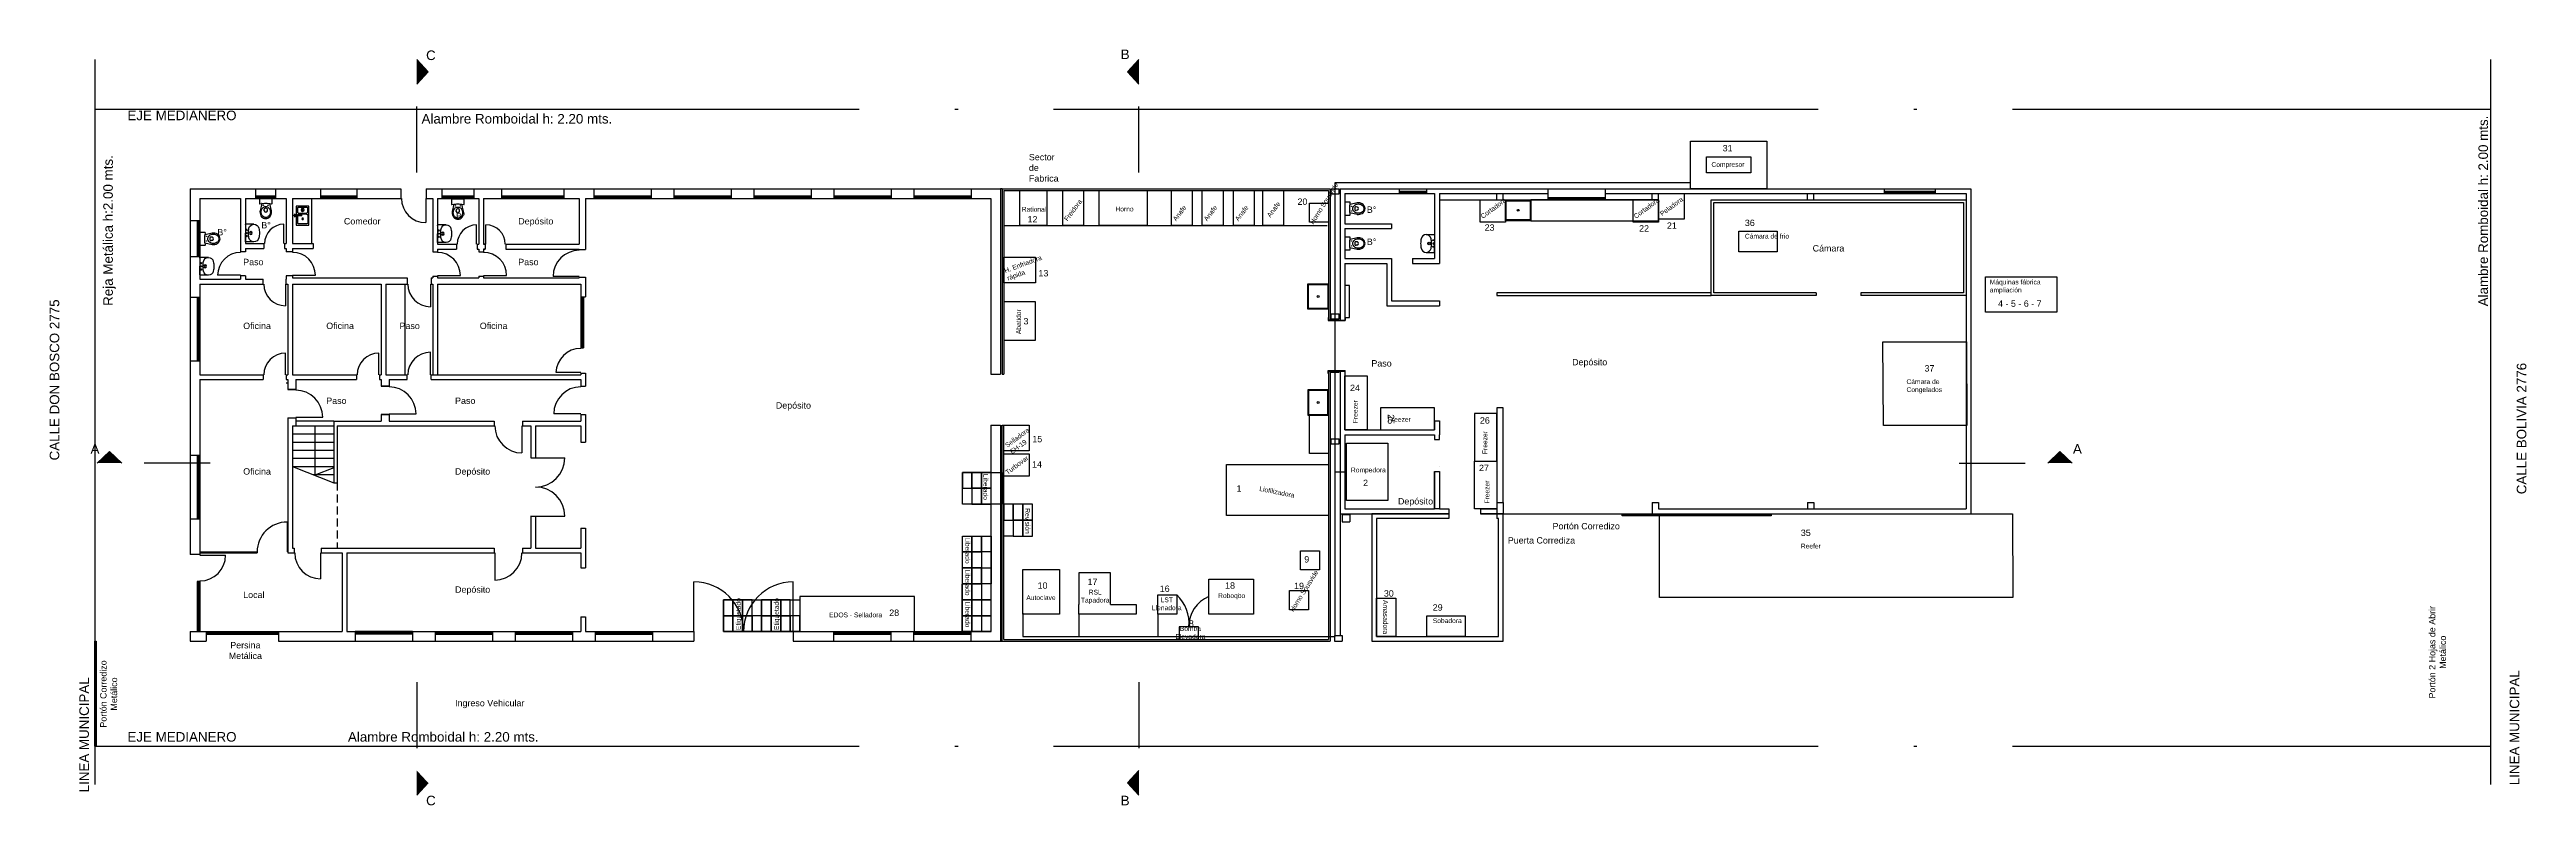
# Model space of a CAD drawing. Header units: inches. Extents: x 16.6 to 94.3, y -7.9 to 15.8.
import ezdxf

# ---------------------------------------------------------------- set-up
doc = ezdxf.new("R2010")
doc.units = ezdxf.units.IN
doc.header["$MEASUREMENT"] = 0
for name, pattern in [('ACAD_ISO03W100', [30, 12, -18]), ('ACAD_ISO04W100', [30, 24, -3, 0, -3]), ('TRAZOS2', [0.375, 0.25, -0.125])]:
    doc.linetypes.add(name, pattern=pattern)
for name, color, linetype in [('03 Auxiliar 2', 251, 'Continuous'), ('A-ARTEFACTOS', 1, 'Continuous'), ('Campana', 7, 'ACAD_ISO03W100'), ('Capa1', 8, 'Continuous'), ('Capa2', 252, 'Continuous'), ('Heladeras', 150, 'Continuous'), ('Línea de aire comprimido', 92, 'Continuous'), ('Línea de envasado', 190, 'Continuous'), ('SANITARIOS', 1, 'Continuous')]:
    doc.layers.add(name, color=color, linetype=linetype)
for name, color, linetype, plot in [('Estanterías', 210, 'Continuous', False), ('Liberado', 82, 'Continuous', False), ('Máquinas', 30, 'Continuous', False), ('Revisión', 50, 'Continuous', False)]:
    doc.layers.add(name, color=color, linetype=linetype, plot=plot)
doc.styles.get("Standard").update_dxf_attribs({"font": 'arial.ttf'})

msp = doc.modelspace()

# ---------------------------------------------------------------- texts
for s, width, gutter_width, heights, insert, char_height, attachment_point in [('C', 2.58778, 10, [0], (28.371, 15.803), 0.3, 1), ('B', 2.58778, 10, [0], (50.454, 15.833), 0.3, 3), ('\\pxqc;EJE MEDIANERO', 10.60664, 1, [0], (15.406, 13.915), 0.3, 1), ('\\pxqc;Alambre Romboidal h: 2.20 mts.', 10.60664, 1, [0.305], (25.918, 13.81), 0.3, 1), ('Sector de Fabrica ', 0.91491, 1, [0.877], (47.293, 12.555), 0.2, 1), ('31', 0.53576, 1, [0], (69.069, 12.837), 0.2, 1), ('20', 0.53576, 1, [0], (55.724, 11.158), 0.2, 1), ('B°', 0.91491, 1, [0], (57.9, 10.907), 0.2, 1), ('B°', 0.91491, 1, [0], (21.819, 10.199), 0.2, 1), ('B°', 0.91491, 1, [0], (23.198, 10.421), 0.2, 1), ('Comedor', 0.91491, 1, [0], (25.791, 10.543), 0.2, 1), ('B°', 0.91491, 1, [0], (29.308, 10.705), 0.2, 1), ('Depósito', 0.91491, 1, [0], (31.264, 10.543), 0.2, 1), ('12', 0.53576, 1, [0], (47.249, 10.604), 0.2, 1), ('23', 0.53576, 1, [0], (61.599, 10.345), 0.2, 1), ('22', 0.53576, 1, [0], (66.447, 10.319), 0.2, 1), ('21', 0.53576, 1, [0], (67.319, 10.405), 0.2, 1), ('36', 0.53576, 1, [0], (69.766, 10.493), 0.2, 1), ('B°', 0.91491, 1, [0], (57.9, 9.901), 0.2, 1), ('Cámara', 0.91491, 1, [0], (71.894, 9.694), 0.2, 1), ('Paso', 0.91491, 1, [0], (22.63, 9.264), 0.2, 1), ('Paso', 0.91491, 1, [0], (31.264, 9.264), 0.2, 1), ('13', 0.53576, 1, [0], (47.593, 8.911), 0.2, 1), ('4 - 5 - 6 - 7', 2.21977, 1, [0], (77.714, 7.958), 0.2, 1), ('Oficina', 0.66667, 1, [0.203], (22.63, 7.259), 0.2, 1), ('Oficina', 0.91491, 1, [0], (25.237, 7.259), 0.2, 1), ('Paso', 0.91491, 1, [0], (27.537, 7.259), 0.2, 1), ('Oficina', 0.91491, 1, [0], (30.057, 7.259), 0.2, 1), ('3', 0.53576, 1, [0], (47.123, 7.406), 0.2, 1), ('Paso', 0.91491, 1, [0], (58.044, 6.083), 0.2, 1), ('Depósito', 0.91491, 1, [0], (64.344, 6.12), 0.2, 1), ('37', 0.53576, 1, [0], (75.404, 5.926), 0.2, 1), ('Paso', 0.91491, 1, [0], (25.237, 4.909), 0.2, 1), ('Paso', 0.91491, 1, [0], (29.281, 4.909), 0.2, 1), ('Depósito', 0.91491, 1, [0], (39.35, 4.762), 0.2, 1), ('24', 0.53576, 1, [0], (57.373, 5.313), 0.2, 1), ('26', 0.53576, 1, [0], (61.449, 4.291), 0.2, 1), ('A', 2.58778, 10, [0], (17.838, 3.148), 0.3, 7), ('15', 0.53576, 1, [0], (47.4, 3.707), 0.2, 1), ('A', 2.58778, 10, [0], (80.065, 3.148), 0.3, 7), ('Oficina', 0.66667, 1, [0.203], (22.63, 2.69), 0.2, 1), ('Depósito', 0.91491, 1, [0], (29.281, 2.69), 0.2, 1), ('14', 0.53576, 1, [0], (47.392, 2.911), 0.2, 1), ('2', 0.53576, 1, [0], (57.783, 2.332), 0.2, 1), ('27', 0.53576, 1, [0], (61.421, 2.8), 0.2, 1), ('1', 0.53576, 1, [0], (53.811, 2.155), 0.2, 1), ('Depósito', 0.91491, 1, [0], (58.877, 1.753), 0.2, 1), ('\\pxqc;Portón Corredizo', 10.60664, 1, [0], (59.483, 0.972), 0.2, 1), ('\\pxqc;Puerta Corrediza', 10.60664, 1, [0], (58.077, 0.526), 0.2, 1), ('35', 0.53576, 1, [0], (71.523, 0.764), 0.2, 1), ('17', 0.53576, 1, [0], (49.132, -0.775), 0.2, 1), ('9', 0.53576, 1, [0], (55.936, -0.07), 0.2, 1), ('Local', 0.66667, 1, [0.203], (22.63, -1.184), 0.2, 1), ('Depósito', 0.91491, 1, [0], (29.281, -1.018), 0.2, 1), ('10', 0.53576, 1, [0], (47.566, -0.895), 0.2, 1), ('16', 0.53576, 1, [0], (51.399, -0.992), 0.2, 1), ('18', 0.53576, 1, [0], (53.451, -0.892), 0.2, 1), ('19', 0.53576, 1, [0], (55.616, -0.905), 0.2, 1), ('30', 0.53576, 1, [0], (58.435, -1.139), 0.2, 1), ('28', 0.53576, 1, [0], (42.909, -1.746), 0.2, 1), ('8', 0.53576, 1, [0], (52.314, -2.085), 0.2, 1), ('29', 0.53576, 1, [0], (59.969, -1.579), 0.2, 1), ('\\pxqc;Persina\\PMetálica', 10.60664, 1, [0], (17.395, -2.765), 0.2, 1), ('Ingreso Vehicular', 2.70815, 1, [0], (29.281, -4.582), 0.2, 1), ('\\pxqc;EJE MEDIANERO', 10.60664, 1, [0], (15.406, -5.592), 0.3, 1), ('Alambre Romboidal h: 2.20 mts.', 10.60664, 1, [0], (25.918, -5.592), 0.3, 1), ('C', 2.58778, 10, [0], (28.371, -7.591), 0.3, 1), ('B', 2.58778, 10, [0], (50.454, -7.591), 0.3, 3)]:
    msp.add_mtext_dynamic_manual_height_columns(s, width=width, gutter_width=gutter_width, heights=heights, dxfattribs=dict(insert=insert, char_height=char_height, attachment_point=attachment_point))
at = {"attachment_point": 1}
for s, width, insert, char_height, rotation in [('\\pxqc;Alambre Romboidal h: 2.00 mts.', 10.60664, (92.792, 5.462), 0.3, 90), ('\\pxqc;Reja Metálica h:2.00 mts.', 10.60664, (18.238, 4.848), 0.3, 90), ('\\pxqc;CALLE DON BOSCO 2775', 10.60664, (16.556, 0.159), 0.3, 90), ('\\pxqc;CALLE BOLIVIA 2776', 10.60664, (93.996, -1.368), 0.3, 90), ('25', 0.53576, (58.759, 4.385), 0.2, 270), ('\\pxqc;Portón 2 Hojas de Abrir\\PMetálico', 10.60664, (91.24, -8.389), 0.2, 90), ('\\pxqc;Portón Corredizo \\PMetálico', 10.60664, (18.14, -9.7), 0.2, 90), ('\\pxqc;LINEA MUNICIPAL', 10.60664, (93.774, -10.758), 0.3, 90), ('\\pxqc;LINEA MUNICIPAL', 10.60664, (17.487, -10.982), 0.3, 90)]:
    msp.add_mtext_dynamic_manual_height_columns(s, width=width, gutter_width=1, heights=[0], dxfattribs=dict(at, insert=insert, char_height=char_height, rotation=rotation))
at = {"layer": 'Heladeras', "char_height": 0.15}
for s, insert, attachment_point, rotation in [('H. Enfriadora rápida', (46.503, 8.953), 1, 20.34427), ('\\pxqc;Abatidor', (46.895, 8.008), 3, 89.83531), ('Freezer', (57.462, 4.106), 1, 89.83336), ('Freezer', (58.561, 4.299), 1, 359.83336), ('Freezer', (61.529, 3.135), 1, 89.83336), ('Freezer', (61.597, 1.582), 1, 89.83336)]:
    msp.add_mtext_dynamic_manual_height_columns(s, width=1.43816, gutter_width=0.125, heights=[0], dxfattribs=dict(at, insert=insert, attachment_point=attachment_point, rotation=rotation))
at = {"layer": 'Liberado', "char_height": 0.15}
for s, insert, attachment_point, rotation in [('Liberado', (46.013, 2.511), 1, 270), ('Liberado', (45.294, 0.511), 7, 270), ('Liberado', (45.294, -0.489), 7, 270), ('Etiquetado', (38.094, -2.389), 1, 90), ('Etiquetado', (39.294, -2.389), 1, 90), ('Liberado', (45.294, -1.489), 7, 270)]:
    msp.add_mtext_dynamic_manual_height_columns(s, width=1.43816, gutter_width=0.125, heights=[0], dxfattribs=dict(at, insert=insert, attachment_point=attachment_point, rotation=rotation))
at = {"layer": 'Máquinas', "char_height": 0.15}
for s, width, insert, attachment_point, rotation in [('\\pxqc;Compresor', 1.43816, (68.516, 12.298), 1, 0.16469), ('Freidora', 0.4359, (48.384, 10.524), 1, 53.02033), ('Anafe', 0.4359, (51.796, 10.524), 1, 53.02033), ('Anafe', 0.4359, (52.767, 10.524), 1, 53.02033), ('Anafe', 0.4359, (53.748, 10.524), 1, 53.02033), ('Anafe', 0.4359, (54.75, 10.64), 1, 53.02033), ('Horno Sousvide', 1.43816, (56.098, 10.411), 1, 57.8999), ('Cortadora', 1.43816, (61.453, 10.637), 1, 36.50973), ('Cortadora', 1.43816, (66.258, 10.637), 1, 36.50973), ('Peladora', 1.43816, (67.082, 10.719), 1, 36.50973), ('Máquinas fábrica ampliación', 2.1044, (77.453, 8.609), 1, 0.05204), ('Selladora EH-19', 1.43816, (46.527, 3.449), 1, 36.50973), ('Turbovar', 1.43816, (46.534, 2.6), 1, 36.50973), ('\\pxqc;Rompedora', 1.43816, (57.229, 2.709), 1, 0.16469), ('Liofilizadora', 1.43816, (55.613, 1.76), 9, 348.79519), ('Horno Sousvide', 1.43816, (55.468, -1.752), 1, 57.8999), ('Amasadora', 0.4359, (58.562, -1.446), 1, 270)]:
    msp.add_mtext_dynamic_manual_height_columns(s, width=width, gutter_width=0.125, heights=[0], dxfattribs=dict(at, insert=insert, attachment_point=attachment_point, rotation=rotation))
for s, width, heights, insert, attachment_point in [('Rational', 0.6753, [0], (47.069, 10.894), 1), ('Horno', 0.4359, [0], (50.008, 10.902), 1), ('Cámara de frio', 1.43816, [0], (69.767, 10.051), 1), ('Cámara de Congelados', 1.43816, [0], (74.839, 5.483), 1), ('Reefer', 1.43816, [0], (71.524, 0.321), 1), ('Autoclave', 1.43816, [0], (47.212, -1.297), 1), ('\\pxqc;RSL^JTapadora', 1.43816, [0], (48.654, -1.125), 1), ('\\pxqc;LST^JLlenadora', 1.43816, [0], (50.902, -1.366), 1), ('Roboqbo', 1.43816, [0], (53.232, -1.235), 1), ('EDOS - Selladora', 2.10162, [0.515], (41.021, -1.991), 7), ('\\pxqc;Bomba Elevadora', 1.43816, [0], (51.643, -2.268), 1), ('Sobadora', 1.43816, [0], (59.97, -2.021), 1)]:
    msp.add_mtext_dynamic_manual_height_columns(s, width=width, gutter_width=0.125, heights=heights, dxfattribs=dict(at, insert=insert, attachment_point=attachment_point))
at = {"layer": 'Revisión', "insert": (47.326, 1.435), "char_height": 0.15, "attachment_point": 1, "rotation": 270}
msp.add_mtext_dynamic_manual_height_columns('Revisión', width=1.43816, gutter_width=0.125, heights=[0], dxfattribs=at)

# ---------------------------------------------------------------- blocks, each defined once
blk = doc.blocks.new('inodoro')
at = {"layer": '03 Auxiliar 2'}
for p, q in [((0.192, 0), (-0.192, 0)), ((-0.2, -0.008), (-0.2, -0.159)), ((-0.185, -0.174), (-0.13, -0.164)), ((-0.124, -0.163), (-0.179, -0.391)), ((-0.049, -0.394), (-0.055, -0.358)), ((-0.048, -0.395), (-0.049, -0.392)), ((0.017, -0.311), (-0.016, -0.311)), ((0.05, -0.394), (0.056, -0.358)), ((0.05, -0.395), (0.05, -0.394)), ((0.18, -0.391), (0.125, -0.164)), ((0.13, -0.164), (0.185, -0.174)), ((0.2, -0.159), (0.2, -0.008))]:
    blk.add_line(p, q, dxfattribs=at)
blk.add_lwpolyline([(0.001, -0.602, -0.116068), (-0.054, -0.589, -0.104119), (-0.102, -0.551, -0.090734), (-0.133, -0.495, -0.083107), (-0.145, -0.427, -0.083107), (-0.133, -0.359, -0.090734), (-0.102, -0.303, -0.104119), (-0.054, -0.265, -0.116068), (0.001, -0.252, -0.116068), (0.055, -0.265, -0.104119), (0.103, -0.303, -0.090734), (0.135, -0.359, -0.083107), (0.146, -0.427, -0.083107), (0.135, -0.495, -0.090734), (0.103, -0.551, -0.104119), (0.055, -0.589, -0.116068)], format="xyb", close=True, dxfattribs=at)
blk.add_lwpolyline([(-0.124, -0.163, -0.026853), (0, -0.154, -0.027118), (0.125, -0.164)], format="xyb", dxfattribs=at)
for centre in [(-0.073, -0.215), (0.074, -0.215)]:
    blk.add_circle(centre, 0.005, dxfattribs=at)
for centre, radius, start, end in [((-0.192, -0.008), 0.008, 90, 180), ((0.192, -0.008), 0.008, 360, 90), ((-0.185, -0.159), 0.015, 180, 270), ((0.059, -0.427), 0.241, 171.43746, 180), ((0.059, -0.427), 0.241, 180, 199.79742), ((0.031, -0.437), 0.211, 199.79742, 220.9922), ((0.026, -1.314), 1.16, 97.44736, 97.74427), ((0.012, -0.453), 0.186, 220.9922, 244.51616), ((0.001, -0.478), 0.159, 244.51616, 270), ((-0.016, -0.351), 0.04, 90, 190.10963), ((0.001, -0.384), 0.05, 191.79989, 270), ((0.001, -0.384), 0.05, 270, 348.20011), ((0.001, -0.478), 0.159, 270, 295.48384), ((0.017, -0.351), 0.04, 349.89037, 90), ((-0.011, -0.453), 0.186, 295.48384, 319.0078), ((-0.029, -0.437), 0.211, 319.0078, 340.20258), ((-0.058, -0.427), 0.241, 340.20258, 360), ((-0.058, -0.427), 0.241, 360, 8.56254), ((0.185, -0.159), 0.015, 270, 0)]:
    blk.add_arc(centre, radius, start, end, dxfattribs=at)
blk = doc.blocks.new('BACH')
at = {"layer": '03 Auxiliar 2'}
for p, q in [((3333.218, 1803.54), (3333.466, 1803.54)), ((3333.486, 1803.52), (3333.486, 1803.262)), ((3333.486, 1803.004), (3333.486, 1803.262)), ((3333.218, 1802.984), (3333.466, 1802.984))]:
    blk.add_line(p, q, dxfattribs=at)
for centre, radius in [((3333.316, 1803.262), 0.045), ((3333.316, 1803.262), 0.03), ((3333.441, 1803.362), 0.015), ((3333.441, 1803.162), 0.015)]:
    blk.add_circle(centre, radius, dxfattribs=at)
for centre, radius, start, end in [((3333.786, 1803.262), 0.74, 168.26394, 180), ((3333.786, 1803.262), 0.74, 180, 191.73606), ((3333.218, 1803.38), 0.16, 12.0967, 168.26394), ((3333.218, 1803.144), 0.16, 191.73606, 347.9033), ((3332.934, 1803.319), 0.45, 3.12428, 12.09669), ((3332.934, 1803.204), 0.45, 347.90331, 356.87572), ((3331.886, 1803.262), 1.5, 0, 3.12428), ((3331.886, 1803.262), 1.5, 356.87572, 0), ((3333.446, 1803.262), 0.0175, 0, 180), ((3333.446, 1803.262), 0.0175, 180, 0), ((3333.466, 1803.52), 0.02, 0, 90), ((3333.466, 1803.004), 0.02, 270, 0)]:
    blk.add_arc(centre, radius, start, end, dxfattribs=at)
blk = doc.blocks.new('bacha coc')
at = {"layer": '03 Auxiliar 2'}
for p, q in [((2665.716, 1796.496), (2665.449, 1796.496)), ((2665.486, 1796.545), (2665.486, 1796.447)), ((2665.708, 1796.511), (2665.486, 1796.511)), ((2665.708, 1796.481), (2665.486, 1796.481)), ((2665.567, 1796.511), (2665.567, 1796.723)), ((2665.567, 1796.273), (2665.567, 1796.387)), ((2665.857, 1796.763), (2665.607, 1796.763)), ((2665.857, 1796.452), (2665.607, 1796.452)), ((2665.607, 1796.427), (2665.857, 1796.427)), ((2665.607, 1796.233), (2665.857, 1796.233)), ((2665.678, 1796.483), (2665.678, 1796.513)), ((2665.897, 1796.492), (2665.897, 1796.723)), ((2665.897, 1796.387), (2665.897, 1796.273))]:
    blk.add_line(p, q, dxfattribs=at)
for points in [[(2665.927, 1796.799), (2665.927, 1796.199), (2665.527, 1796.199), (2665.527, 1796.481)], [(2665.527, 1796.511), (2665.527, 1796.799), (2665.927, 1796.799)], [(2665.708, 1796.511), (2665.708, 1796.481)]]:
    blk.add_lwpolyline(points, dxfattribs=at)
for centre, radius in [((2665.486, 1796.496), 0.025), ((2665.486, 1796.496), 0.0177), ((2665.486, 1796.496), 0.015), ((2665.732, 1796.317), 0.05), ((2665.732, 1796.601), 0.024), ((2665.732, 1796.601), 0.02), ((2665.732, 1796.317), 0.01)]:
    blk.add_circle(centre, radius, dxfattribs=at)
for centre, start, end in [((2665.607, 1796.723), 90, 180), ((2665.607, 1796.492), 180, 270), ((2665.607, 1796.387), 90, 180), ((2665.607, 1796.273), 180, 270), ((2665.857, 1796.723), 0, 90), ((2665.857, 1796.492), 270, 360), ((2665.857, 1796.387), 0, 90), ((2665.857, 1796.273), 270, 0)]:
    blk.add_arc(centre, 0.04, start, end, dxfattribs=at)

# ---------------------------------------------------------------- hatches: boundary and pattern name
h = msp.add_hatch(color=256)
h.dxf.hatch_style = 1
h.paths.add_polyline_path([(28.077, 14.746), (28.077, 15.519), (28.437, 15.133)])
h = msp.add_hatch(color=256)
h.dxf.hatch_style = 1
h.paths.add_polyline_path([(50.748, 14.746), (50.748, 15.519), (50.388, 15.133)])
h = msp.add_hatch(color=256)
h.dxf.hatch_style = 1
h.paths.add_polyline_path([(18.817, 2.854), (18.045, 2.854), (18.431, 3.214)])
h = msp.add_hatch(color=256)
h.dxf.hatch_style = 1
h.paths.add_polyline_path([(79.272, 2.854), (80.044, 2.854), (79.658, 3.214)])
h = msp.add_hatch(color=256)
h.dxf.hatch_style = 1
h.paths.add_polyline_path([(28.077, -6.798), (28.077, -7.571), (28.437, -7.184)])
h = msp.add_hatch(color=256)
h.dxf.hatch_style = 1
h.paths.add_polyline_path([(50.748, -6.798), (50.748, -7.571), (50.388, -7.184)])

# ---------------------------------------------------------------- linework, layer by layer
for p, q in [((17.968, 15.517), (17.968, -7.241)), ((28.437, 15.133), (28.077, 15.519)), ((28.077, 14.746), (28.437, 15.133)), ((50.388, 15.133), (50.748, 15.519)), ((50.748, 14.746), (50.388, 15.133)), ((93.168, 15.517), (93.168, -7.241)), ((28.077, 11.971), (28.077, 14.042)), ((50.748, 11.971), (50.748, 14.042)), ((20.968, 11.461), (23.023, 11.461)), ((20.968, 11.461), (20.968, 10.456)), ((21.268, 11.161), (22.548, 11.161)), ((21.268, 11.161), (21.268, 10.456)), ((22.548, 11.161), (22.548, 9.486)), ((22.698, 11.161), (22.698, 9.741)), ((22.698, 11.161), (23.023, 11.161)), ((23.023, 11.161), (23.023, 11.461)), ((23.653, 11.161), (23.653, 11.461)), ((23.653, 11.461), (25.052, 11.461)), ((23.653, 11.161), (23.978, 11.161)), ((23.978, 11.161), (23.978, 9.741)), ((24.178, 11.161), (24.178, 9.741)), ((24.178, 11.161), (25.052, 11.161)), ((25.052, 11.461), (25.052, 11.161)), ((26.192, 11.461), (26.192, 11.161)), ((26.192, 11.461), (27.578, 11.461)), ((26.192, 11.161), (27.578, 11.161)), ((27.578, 11.461), (27.578, 11.161)), ((28.378, 11.461), (28.378, 11.161)), ((28.378, 11.461), (28.878, 11.461)), ((28.378, 11.161), (28.578, 11.161)), ((28.578, 11.161), (28.578, 9.484)), ((28.728, 11.161), (28.728, 9.721)), ((28.728, 11.161), (28.878, 11.161)), ((28.878, 11.161), (28.878, 11.461)), ((29.878, 11.161), (29.878, 11.461)), ((29.878, 11.461), (30.74, 11.461)), ((29.878, 11.161), (30.028, 11.161)), ((30.028, 11.161), (30.028, 9.721)), ((30.178, 11.161), (30.178, 9.721)), ((30.178, 11.161), (30.74, 11.161)), ((30.74, 11.461), (30.74, 11.161)), ((32.69, 11.461), (32.69, 11.161)), ((32.69, 11.461), (33.638, 11.461)), ((32.69, 11.161), (33.178, 11.161)), ((33.178, 11.161), (33.178, 9.721)), ((33.378, 11.161), (33.378, 9.551)), ((33.378, 11.161), (33.638, 11.161)), ((33.638, 11.461), (33.638, 11.161)), ((35.438, 11.461), (36.148, 11.461)), ((35.438, 11.461), (35.438, 11.161)), ((35.438, 11.461), (36.148, 11.461)), ((35.438, 11.161), (36.148, 11.161)), ((35.438, 11.161), (36.148, 11.161)), ((36.148, 11.461), (36.148, 11.161)), ((37.948, 11.461), (38.658, 11.461)), ((37.948, 11.461), (37.948, 11.161)), ((37.948, 11.461), (38.658, 11.461)), ((37.948, 11.161), (38.658, 11.161)), ((37.948, 11.161), (38.658, 11.161)), ((38.658, 11.461), (38.658, 11.161)), ((40.458, 11.461), (40.458, 11.161)), ((40.458, 11.461), (41.168, 11.461)), ((40.458, 11.161), (41.168, 11.161)), ((41.168, 11.461), (41.168, 11.161)), ((42.968, 11.461), (42.968, 11.161)), ((42.968, 11.461), (43.678, 11.461)), ((42.968, 11.161), (43.678, 11.161)), ((43.678, 11.461), (43.678, 11.161)), ((45.478, 11.461), (45.478, 11.161)), ((45.478, 11.461), (46.398, 11.461)), ((45.478, 11.161), (46.098, 11.161)), ((46.098, 11.161), (46.098, 5.641)), ((46.398, 11.461), (46.398, 5.641)), ((46.453, 11.461), (56.748, 11.461)), ((46.453, 11.461), (46.453, 5.641)), ((46.503, 11.411), (46.503, 5.641)), ((46.503, 11.411), (56.698, 11.411)), ((56.698, 11.411), (56.698, 7.341)), ((56.748, 11.461), (56.748, 7.341)), ((56.778, 11.461), (57.028, 11.461)), ((56.778, 11.301), (56.778, 11.461)), ((56.778, 11.301), (57.028, 11.301)), ((57.028, 11.301), (57.028, 11.461)), ((57.058, 11.461), (57.058, 7.341)), ((57.058, 11.461), (58.923, 11.461)), ((57.208, 11.311), (57.208, 10.366)), ((57.208, 11.311), (58.923, 11.311)), ((58.923, 11.311), (58.923, 11.461)), ((59.783, 11.311), (59.783, 11.461)), ((59.783, 11.461), (63.577, 11.461)), ((59.783, 11.311), (60.028, 11.311)), ((60.028, 11.311), (60.028, 9.271)), ((60.178, 11.311), (60.178, 9.121)), ((60.178, 11.311), (63.577, 11.311)), ((60.178, 11.111), (63.577, 11.111)), ((61.983, 11.111), (61.983, 11.311)), ((61.983, 11.111), (62.183, 11.111)), ((62.183, 11.111), (62.183, 11.311)), ((63.577, 11.461), (63.577, 11.111)), ((65.377, 11.461), (65.377, 11.111)), ((65.377, 11.461), (74.143, 11.461)), ((65.377, 11.311), (74.143, 11.311)), ((65.377, 11.111), (67.058, 11.111)), ((66.858, 11.111), (66.858, 11.311)), ((66.858, 11.111), (67.058, 11.111)), ((67.058, 11.111), (67.058, 11.311)), ((71.733, 11.111), (71.733, 11.311)), ((71.733, 11.111), (71.933, 11.111)), ((71.933, 11.111), (71.933, 11.311)), ((74.143, 11.461), (74.143, 11.311)), ((75.743, 11.461), (75.743, 11.311)), ((75.743, 11.461), (76.858, 11.461)), ((75.743, 11.311), (76.708, 11.311)), ((76.708, 11.311), (76.708, 1.411)), ((76.858, 11.461), (76.858, 1.261)), ((21.268, 10.456), (20.968, 10.456)), ((57.208, 10.366), (58.678, 10.366)), ((57.208, 10.216), (58.678, 10.216)), ((57.208, 10.216), (57.208, 9.271)), ((58.678, 10.366), (58.678, 10.216)), ((22.698, 9.486), (22.548, 9.486)), ((22.698, 9.741), (23.278, 9.741)), ((22.698, 9.591), (23.278, 9.591)), ((22.698, 9.591), (22.698, 9.486)), ((23.278, 9.741), (23.278, 9.591)), ((23.928, 9.741), (23.928, 9.591)), ((23.928, 9.741), (23.978, 9.741)), ((23.928, 9.591), (23.978, 9.591)), ((23.978, 9.591), (23.978, 9.486)), ((24.178, 9.486), (23.978, 9.486)), ((24.178, 9.741), (24.828, 9.741)), ((24.178, 9.591), (24.178, 9.486)), ((24.178, 9.591), (24.828, 9.591)), ((24.178, 9.591), (24.178, 9.486)), ((24.828, 9.741), (24.828, 9.591)), ((28.578, 9.589), (28.578, 9.484)), ((28.578, 9.484), (28.728, 9.484)), ((28.728, 9.721), (29.328, 9.721)), ((28.728, 9.571), (29.328, 9.571)), ((28.728, 9.571), (28.728, 9.484)), ((29.328, 9.721), (29.328, 9.571)), ((29.978, 9.721), (29.978, 9.571)), ((29.978, 9.721), (30.028, 9.721)), ((29.978, 9.571), (30.028, 9.571)), ((30.028, 9.571), (30.028, 9.484)), ((30.028, 9.571), (30.028, 9.484)), ((30.028, 9.484), (30.178, 9.484)), ((30.178, 9.721), (30.228, 9.721)), ((30.228, 9.721), (30.178, 9.721)), ((30.178, 9.571), (30.228, 9.571)), ((30.178, 9.571), (30.178, 9.484)), ((30.228, 9.571), (30.178, 9.571)), ((30.228, 9.721), (30.228, 9.571)), ((30.878, 9.721), (30.878, 9.571)), ((30.878, 9.721), (33.178, 9.721)), ((30.878, 9.571), (33.178, 9.571)), ((33.178, 9.571), (33.178, 9.551)), ((33.178, 9.551), (33.378, 9.551)), ((21.268, 9.326), (20.968, 9.326)), ((20.968, 9.326), (20.968, 8.046)), ((21.268, 9.326), (21.268, 8.621)), ((21.268, 8.621), (22.548, 8.621)), ((22.698, 8.726), (22.548, 8.726)), ((22.548, 8.726), (22.548, 8.621)), ((22.698, 8.726), (22.698, 8.621)), ((22.698, 8.621), (23.258, 8.621)), ((23.258, 8.471), (23.258, 8.621)), ((24.178, 8.726), (23.978, 8.726)), ((23.978, 8.726), (23.978, 8.621)), ((23.978, 8.471), (23.978, 8.621)), ((24.178, 8.726), (24.178, 8.671)), ((24.178, 8.671), (27.778, 8.671)), ((27.778, 8.671), (27.778, 8.471)), ((28.528, 8.671), (28.528, 8.471)), ((28.528, 8.671), (28.578, 8.671)), ((28.578, 8.724), (28.578, 8.671)), ((28.578, 8.724), (28.728, 8.724)), ((28.578, 8.724), (28.578, 8.671)), ((28.728, 8.724), (28.728, 8.671)), ((28.728, 8.671), (30.028, 8.671)), ((30.028, 8.724), (30.028, 8.671)), ((30.028, 8.724), (30.178, 8.724)), ((30.178, 8.724), (30.178, 8.671)), ((30.178, 8.671), (33.178, 8.671)), ((33.178, 8.691), (33.378, 8.691)), ((33.178, 8.691), (33.178, 8.671)), ((33.378, 8.691), (33.378, 8.071)), ((57.208, 9.271), (58.678, 9.271)), ((57.208, 9.121), (58.528, 9.121)), ((57.208, 9.121), (57.208, 7.341)), ((58.528, 9.121), (58.528, 7.791)), ((58.678, 9.271), (58.678, 7.941)), ((59.338, 9.271), (59.338, 9.121)), ((59.338, 9.271), (60.028, 9.271)), ((59.338, 9.121), (60.178, 9.121)), ((21.268, 8.046), (20.968, 8.046)), ((21.268, 8.471), (23.258, 8.471)), ((21.268, 8.471), (21.268, 8.046)), ((23.978, 8.471), (24.028, 8.471)), ((24.028, 8.471), (24.028, 5.621)), ((24.178, 8.471), (24.178, 5.621)), ((24.178, 8.471), (26.958, 8.471)), ((26.958, 8.471), (26.958, 5.621)), ((27.108, 8.471), (27.108, 5.621)), ((27.108, 8.471), (27.778, 8.471)), ((28.528, 8.471), (28.578, 8.471)), ((28.578, 8.471), (28.578, 5.621)), ((28.728, 8.471), (28.728, 5.621)), ((28.728, 8.471), (33.228, 8.471)), ((33.228, 8.471), (33.228, 8.071)), ((33.228, 8.071), (33.378, 8.071)), ((58.528, 7.791), (60.028, 7.791)), ((58.678, 7.941), (60.178, 7.941)), ((60.028, 7.791), (60.178, 7.791)), ((60.178, 7.941), (60.178, 7.791)), ((72.008, 8.195), (72.008, 8.115)), ((73.408, 8.195), (73.408, 8.115)), ((56.683, 7.421), (56.698, 7.421)), ((56.683, 7.421), (56.683, 7.326)), ((56.683, 7.326), (57.223, 7.326)), ((56.748, 7.341), (56.698, 7.341)), ((56.698, 7.341), (57.208, 7.341)), ((56.778, 7.538), (57.028, 7.538)), ((56.778, 7.378), (56.778, 7.538)), ((56.778, 7.378), (57.028, 7.378)), ((57.028, 7.378), (57.028, 7.538)), ((57.058, 7.341), (57.208, 7.341)), ((57.208, 7.421), (57.223, 7.421)), ((57.223, 7.421), (57.223, 7.326)), ((21.268, 6.046), (20.968, 6.046)), ((20.968, 6.046), (20.968, 3.089)), ((21.268, 6.046), (21.268, 5.621)), ((21.268, 5.621), (23.258, 5.621)), ((21.268, 5.471), (23.258, 5.471)), ((21.268, 5.471), (21.268, 3.089)), ((23.258, 5.621), (23.258, 5.471)), ((23.978, 5.621), (23.978, 5.471)), ((23.978, 5.621), (24.028, 5.621)), ((23.978, 5.621), (24.028, 5.621)), ((23.978, 5.471), (24.028, 5.471)), ((23.978, 5.471), (24.028, 5.471)), ((24.028, 5.471), (24.028, 5.371)), ((24.178, 5.621), (26.188, 5.621)), ((24.278, 5.471), (24.278, 5.371)), ((24.278, 5.471), (26.188, 5.471)), ((26.188, 5.621), (26.188, 5.471)), ((26.908, 5.621), (26.958, 5.621)), ((26.908, 5.621), (26.908, 5.471)), ((26.908, 5.621), (26.958, 5.621)), ((26.908, 5.621), (26.958, 5.621)), ((26.908, 5.471), (26.958, 5.471)), ((26.908, 5.471), (26.958, 5.471)), ((26.908, 5.471), (26.958, 5.471)), ((26.908, 5.471), (26.958, 5.471)), ((26.958, 5.471), (26.958, 5.266)), ((27.108, 5.621), (27.778, 5.621)), ((27.208, 5.471), (27.208, 5.266)), ((27.208, 5.471), (27.778, 5.471)), ((27.778, 5.471), (27.778, 5.621)), ((28.528, 5.621), (28.578, 5.621)), ((28.528, 5.471), (28.528, 5.621)), ((28.528, 5.621), (33.228, 5.621)), ((28.528, 5.471), (33.228, 5.471)), ((33.228, 5.671), (33.378, 5.671)), ((33.228, 5.671), (33.228, 5.621)), ((33.228, 5.471), (33.228, 5.266)), ((33.378, 5.671), (33.378, 5.266)), ((46.098, 5.641), (46.398, 5.641)), ((46.453, 5.641), (46.503, 5.641)), ((56.683, 5.661), (56.683, 5.756)), ((56.683, 5.756), (57.223, 5.756)), ((56.683, 5.661), (56.698, 5.661)), ((56.748, 5.741), (56.698, 5.741)), ((56.698, 5.741), (56.698, -2.689)), ((56.748, 5.741), (56.698, 5.741)), ((56.698, 5.741), (57.208, 5.741)), ((56.748, 5.741), (56.748, -2.739)), ((56.778, 5.704), (57.028, 5.704)), ((57.058, 5.741), (57.208, 5.741)), ((57.058, 5.741), (57.058, 1.261)), ((57.058, 5.741), (57.208, 5.741)), ((57.208, 5.741), (57.208, 3.891)), ((57.208, 5.661), (57.223, 5.661)), ((57.223, 5.661), (57.223, 5.756)), ((23.978, 5.366), (24.028, 5.366)), ((23.978, 5.366), (24.028, 5.366)), ((23.978, 5.366), (24.028, 5.366)), ((24.028, 5.366), (24.028, 5.161)), ((24.028, 5.161), (24.278, 5.161)), ((24.278, 5.161), (24.028, 5.161)), ((24.278, 5.161), (24.128, 5.161)), ((24.278, 5.366), (24.278, 5.161)), ((26.958, 5.266), (27.208, 5.266)), ((27.208, 5.266), (26.958, 5.266)), ((27.208, 5.266), (27.058, 5.266)), ((33.228, 5.266), (33.378, 5.266)), ((24.028, 4.271), (24.278, 4.271)), ((24.028, 4.271), (24.028, 0.031)), ((24.178, 4.021), (24.178, 0.181)), ((24.178, 4.021), (24.278, 4.021)), ((24.278, 4.271), (24.278, 4.021)), ((25.478, 4.171), (26.958, 4.171)), ((25.478, 4.171), (25.478, 2.236)), ((25.578, 4.021), (30.508, 4.021)), ((25.578, 4.021), (25.578, 2.236)), ((26.958, 4.376), (27.208, 4.376)), ((26.958, 4.376), (26.958, 4.171)), ((27.208, 4.376), (26.958, 4.376)), ((27.208, 4.376), (27.058, 4.376)), ((27.108, 4.021), (27.208, 4.021)), ((27.208, 4.376), (27.208, 4.171)), ((27.208, 4.171), (30.508, 4.171)), ((30.508, 4.171), (30.508, 4.021)), ((31.398, 4.171), (31.398, 4.021)), ((31.398, 4.171), (33.228, 4.171)), ((31.398, 4.021), (31.658, 4.021)), ((31.658, 4.021), (31.658, 3.016)), ((31.808, 4.021), (31.808, 3.016)), ((31.808, 4.021), (33.228, 4.021)), ((33.228, 4.376), (33.378, 4.376)), ((33.228, 4.376), (33.228, 4.171)), ((33.228, 4.021), (33.228, 3.506)), ((33.378, 4.376), (33.378, 3.506)), ((46.098, 4.041), (46.398, 4.041)), ((46.098, 4.041), (46.098, -2.439)), ((46.398, 4.041), (46.398, -2.739)), ((46.453, -2.739), (46.453, 4.041)), ((46.453, 4.041), (46.503, 4.041)), ((46.503, -2.689), (46.503, 4.041)), ((57.208, 3.891), (60.028, 3.891)), ((60.028, 4.181), (60.178, 4.181)), ((60.028, 4.181), (60.028, 3.891)), ((60.178, 4.181), (60.178, 3.741)), ((18.431, 3.214), (18.045, 2.854)), ((18.817, 2.854), (18.431, 3.214)), ((33.228, 3.506), (33.378, 3.506)), ((56.778, 3.614), (57.028, 3.614)), ((56.778, 3.454), (56.778, 3.614)), ((56.778, 3.454), (57.028, 3.454)), ((57.028, 3.454), (57.028, 3.614)), ((57.208, 3.741), (60.028, 3.741)), ((57.208, 3.741), (60.028, 3.741)), ((57.208, 3.741), (57.208, 1.411)), ((79.272, 2.854), (79.658, 3.214)), ((79.658, 3.214), (80.044, 2.854)), ((21.592, 2.854), (19.521, 2.854)), ((21.268, 3.089), (20.968, 3.089)), ((31.658, 3.016), (31.808, 3.016)), ((60.028, 2.591), (60.028, 1.411)), ((60.028, 2.591), (60.178, 2.591)), ((60.178, 2.591), (60.178, 1.411)), ((76.497, 2.854), (78.568, 2.854)), ((25.478, 2.236), (25.578, 2.236)), ((61.983, 1.611), (62.183, 1.611)), ((61.983, 1.611), (61.983, 1.411)), ((62.183, 1.611), (62.183, 1.261)), ((66.858, 1.611), (67.058, 1.611)), ((66.858, 1.611), (66.858, 1.261)), ((67.058, 1.611), (67.058, 1.411)), ((71.733, 1.611), (71.933, 1.611)), ((71.733, 1.611), (71.733, 1.411)), ((71.933, 1.611), (71.933, 1.411)), ((21.268, 1.089), (20.968, 1.089)), ((20.968, 1.089), (20.968, -0.019)), ((21.268, 1.089), (21.268, -0.019)), ((31.651, 1.186), (31.808, 1.186)), ((31.658, 1.186), (31.658, 0.181)), ((31.808, 1.186), (31.808, 0.181)), ((33.228, 0.806), (33.228, 0.181)), ((33.228, 0.806), (33.378, 0.806)), ((33.378, 0.806), (33.378, -0.434)), ((57.058, 1.261), (60.47, 1.261)), ((57.128, 1.241), (57.128, 1.011)), ((57.128, 1.241), (57.368, 1.241)), ((57.128, 1.011), (57.368, 1.011)), ((57.208, 1.411), (60.028, 1.411)), ((57.368, 1.241), (57.368, 1.011)), ((60.178, 1.411), (60.47, 1.411)), ((60.47, 1.411), (60.47, 1.261)), ((60.47, 1.411), (60.47, 1.111)), ((61.47, 1.411), (61.47, 1.261)), ((61.47, 1.411), (61.983, 1.411)), ((61.47, 1.261), (62.183, 1.261)), ((61.47, 1.261), (61.97, 1.261)), ((61.983, 1.411), (61.983, 1.111)), ((66.858, 1.261), (76.858, 1.261)), ((67.058, 1.411), (76.708, 1.411)), ((24.028, 0.031), (24.228, 0.031)), ((24.178, 0.181), (24.228, 0.181)), ((24.228, 0.181), (24.228, 0.031)), ((25.078, 0.181), (25.078, 0.031)), ((25.078, 0.181), (30.508, 0.181)), ((25.078, 0.031), (25.738, 0.031)), ((25.738, 0.031), (25.738, -2.439)), ((25.888, 0.031), (25.888, -2.439)), ((25.888, 0.031), (30.508, 0.031)), ((30.508, 0.181), (30.508, 0.031)), ((31.398, 0.181), (31.398, 0.031)), ((31.398, 0.181), (31.658, 0.181)), ((31.398, 0.031), (33.228, 0.031)), ((31.808, 0.181), (33.228, 0.181)), ((33.228, 0.031), (33.228, -0.434)), ((33.228, -0.434), (33.378, -0.434)), ((33.228, -1.974), (33.228, -2.439)), ((33.228, -1.974), (33.378, -1.974)), ((33.378, -1.974), (33.378, -2.439)), ((20.968, -2.439), (21.468, -2.439)), ((20.968, -2.439), (20.968, -2.739)), ((20.968, -2.739), (21.468, -2.739)), ((21.468, -2.439), (21.468, -2.739)), ((23.738, -2.439), (23.738, -2.739)), ((23.738, -2.439), (25.738, -2.439)), ((23.738, -2.739), (26.148, -2.739)), ((25.888, -2.439), (26.148, -2.439)), ((26.148, -2.439), (26.148, -2.739)), ((27.948, -2.439), (27.948, -2.739)), ((27.948, -2.439), (28.658, -2.439)), ((27.948, -2.739), (28.658, -2.739)), ((28.658, -2.439), (28.658, -2.739)), ((30.458, -2.439), (30.458, -2.739)), ((30.458, -2.439), (31.168, -2.439)), ((30.458, -2.739), (31.168, -2.739)), ((31.168, -2.439), (31.168, -2.739)), ((32.968, -2.439), (32.968, -2.739)), ((32.968, -2.439), (33.228, -2.439)), ((32.968, -2.739), (33.678, -2.739)), ((33.378, -2.439), (33.678, -2.439)), ((33.678, -2.439), (33.678, -2.739)), ((35.478, -2.439), (35.478, -2.739)), ((35.478, -2.439), (36.778, -2.439)), ((35.478, -2.739), (36.778, -2.739)), ((36.778, -2.439), (36.778, -2.739)), ((39.898, -2.439), (39.898, -2.739)), ((39.898, -2.439), (41.168, -2.439)), ((39.898, -2.739), (41.168, -2.739)), ((41.168, -2.739), (41.168, -2.439)), ((42.968, -2.739), (42.968, -2.439)), ((42.968, -2.439), (43.678, -2.439)), ((42.968, -2.739), (43.678, -2.739)), ((43.678, -2.739), (43.678, -2.439)), ((45.478, -2.439), (46.098, -2.439)), ((45.478, -2.739), (45.478, -2.439)), ((45.478, -2.739), (46.398, -2.739)), ((46.453, -2.739), (56.748, -2.739)), ((46.503, -2.689), (56.698, -2.689)), ((56.888, -2.559), (56.888, -2.739)), ((56.888, -2.559), (57.128, -2.559)), ((56.888, -2.739), (57.128, -2.739)), ((57.128, -2.559), (57.128, -2.739)), ((28.077, -4.023), (28.077, -6.094)), ((50.748, -4.023), (50.748, -6.094)), ((50.748, -6.798), (50.388, -7.184)), ((28.437, -7.184), (28.077, -7.571)), ((50.388, -7.184), (50.748, -7.571))]:
    msp.add_line(p, q)
at = {"linetype": 'TRAZOS2'}
msp.add_line((25.578, 2.236), (25.578, 0.181), dxfattribs=at)
for points in [[(63.053, 10.461), (67.058, 10.461), (67.058, 11.111), (63.053, 11.111)], [(57.208, 7.421), (57.358, 7.421), (57.358, 8.421), (57.208, 8.421)], [(68.708, 8.195), (61.983, 8.195), (61.983, 8.115), (68.708, 8.115)], [(61.983, 1.611), (62.183, 1.611), (62.183, 4.584), (61.983, 4.584)], [(60.178, 2.741), (60.178, 2.741)]]:
    msp.add_lwpolyline(points, close=True)
for points in [[(72.008, 8.115), (68.708, 8.115), (68.708, 11.111), (76.708, 11.111), (76.708, 8.115), (73.408, 8.115)], [(72.008, 8.195), (68.788, 8.195), (68.788, 11.031), (76.628, 11.031), (76.628, 8.195), (73.408, 8.195)], [(60.028, 3.741), (60.028, 3.597), (60.178, 3.597), (60.178, 3.741)], [(60.178, 2.591), (60.178, 1.411), (60.028, 1.411), (60.028, 2.591)], [(60.47, 1.261), (58.058, 1.261), (58.058, -2.739), (62.183, -2.739), (62.183, 1.261), (61.47, 1.261)], [(60.47, 1.111), (58.208, 1.111), (58.208, -2.589), (62.033, -2.589), (62.033, 1.111), (61.983, 1.111)]]:
    msp.add_lwpolyline(points)
at = {"layer": 'Campana'}
msp.add_line((46.503, 10.311), (56.653, 10.311), dxfattribs=at)
at = {"layer": 'Capa1', "linetype": 'ACAD_ISO04W100'}
for p, q in [((17.968, 13.961), (93.168, 13.961)), ((17.968, -6.039), (93.168, -6.039))]:
    msp.add_line(p, q, dxfattribs=at)
at = {"layer": 'Capa2'}
for p, q in [((23.023, 11.461), (23.653, 11.461)), ((23.023, 11.241), (23.653, 11.241)), ((23.023, 11.201), (23.653, 11.201)), ((23.023, 11.161), (23.653, 11.161)), ((24.778, 11.161), (24.778, 9.741)), ((25.052, 11.461), (26.192, 11.461)), ((25.052, 11.241), (26.192, 11.241)), ((25.052, 11.201), (26.192, 11.201)), ((25.052, 11.161), (26.192, 11.161)), ((28.358, 11.161), (28.358, 10.401)), ((28.878, 11.461), (29.878, 11.461)), ((28.878, 11.241), (29.878, 11.241)), ((28.878, 11.201), (29.878, 11.201)), ((28.878, 11.161), (29.878, 11.161)), ((30.74, 11.461), (32.69, 11.461)), ((30.74, 11.241), (32.69, 11.241)), ((30.74, 11.201), (32.69, 11.201)), ((30.74, 11.161), (32.69, 11.161)), ((33.638, 11.461), (35.438, 11.461)), ((33.638, 11.241), (35.438, 11.241)), ((33.638, 11.201), (35.438, 11.201)), ((33.638, 11.161), (35.438, 11.161)), ((36.148, 11.461), (37.948, 11.461)), ((36.148, 11.241), (37.948, 11.241)), ((36.148, 11.201), (37.948, 11.201)), ((36.148, 11.161), (37.948, 11.161)), ((38.658, 11.461), (40.458, 11.461)), ((38.658, 11.241), (40.458, 11.241)), ((38.658, 11.201), (40.458, 11.201)), ((38.658, 11.161), (40.458, 11.161)), ((41.168, 11.461), (42.968, 11.461)), ((41.168, 11.241), (42.968, 11.241)), ((41.168, 11.201), (42.968, 11.201)), ((41.168, 11.161), (42.968, 11.161)), ((43.678, 11.461), (45.478, 11.461)), ((43.678, 11.241), (45.478, 11.241)), ((43.678, 11.201), (45.478, 11.201)), ((43.678, 11.161), (45.478, 11.161)), ((46.453, 11.461), (46.398, 11.461)), ((58.904, 11.461), (59.783, 11.461)), ((58.923, 11.391), (59.783, 11.391)), ((58.923, 11.351), (59.783, 11.351)), ((58.923, 11.311), (59.783, 11.311)), ((63.577, 11.461), (65.377, 11.461)), ((63.577, 11.191), (65.377, 11.191)), ((63.577, 11.151), (65.377, 11.151)), ((63.577, 11.111), (65.377, 11.111)), ((74.143, 11.461), (75.743, 11.461)), ((74.143, 11.391), (75.743, 11.391)), ((74.143, 11.351), (75.743, 11.351)), ((74.143, 11.311), (75.743, 11.311)), ((20.968, 10.456), (20.968, 9.326)), ((21.188, 10.456), (21.188, 9.326)), ((21.228, 10.456), (21.228, 9.326)), ((21.268, 10.456), (21.268, 9.326)), ((23.908, 9.741), (23.908, 10.351)), ((29.958, 9.721), (29.958, 10.331)), ((30.248, 9.721), (30.248, 10.331)), ((22.548, 8.746), (21.828, 8.746)), ((24.178, 8.746), (24.898, 8.746)), ((28.728, 8.744), (29.448, 8.744)), ((30.178, 8.744), (30.898, 8.744)), ((33.178, 8.711), (32.358, 8.711)), ((20.968, 8.046), (20.968, 6.046)), ((21.188, 8.046), (21.188, 6.046)), ((21.228, 8.046), (21.228, 6.046)), ((21.268, 8.046), (21.268, 6.046)), ((23.958, 8.471), (23.958, 7.791)), ((27.708, 8.471), (27.708, 5.621)), ((28.508, 8.471), (28.508, 7.761)), ((33.228, 8.071), (33.228, 6.471)), ((33.268, 8.071), (33.268, 6.471)), ((33.308, 8.071), (33.308, 6.471)), ((23.958, 5.621), (23.958, 6.301)), ((26.888, 5.621), (26.888, 6.301)), ((28.508, 5.621), (28.508, 6.331)), ((33.228, 6.471), (33.308, 6.471)), ((33.228, 5.691), (32.449, 5.691)), ((24.278, 4.291), (25.128, 4.291)), ((25.478, 4.171), (24.278, 4.171)), ((24.278, 4.021), (25.478, 4.021)), ((24.878, 4.021), (24.878, 2.472)), ((27.208, 4.396), (28.058, 4.396)), ((31.378, 4.021), (31.378, 3.171)), ((33.228, 4.396), (32.378, 4.396)), ((24.178, 3.766), (25.478, 3.766)), ((24.178, 3.511), (25.478, 3.511)), ((24.178, 3.256), (25.478, 3.256)), ((20.968, 3.089), (20.968, 1.089)), ((21.188, 3.089), (21.188, 1.089)), ((21.228, 3.089), (21.228, 1.089)), ((21.268, 3.089), (21.268, 1.089)), ((24.178, 3.001), (25.478, 3.001)), ((24.178, 2.746), (25.478, 2.746)), ((24.178, 2.746), (25.478, 2.236)), ((24.828, 2.491), (25.478, 2.491)), ((25.478, 2.707), (24.878, 2.472)), ((31.808, 3.016), (32.723, 3.016)), ((24.008, 1.001), (24.008, 0.061)), ((31.808, 1.186), (32.723, 1.186)), ((57.058, 1.261), (57.058, -2.559)), ((62.183, 1.261), (66.858, 1.261)), ((21.268, 0.061), (23.068, 0.061)), ((21.268, 0.046), (23.068, 0.046)), ((21.268, 0.031), (23.068, 0.031)), ((23.068, 0.061), (23.068, 0.031)), ((25.058, 0.031), (25.058, -0.779)), ((30.528, 0.031), (30.528, -0.819)), ((21.268, -0.019), (20.968, -0.019)), ((21.268, -0.039), (22.078, -0.039)), ((21.268, -0.869), (21.188, -0.869)), ((21.188, -0.869), (21.188, -2.439)), ((21.228, -0.869), (21.228, -2.439)), ((21.268, -0.869), (21.268, -2.439)), ((36.778, -2.439), (36.778, -0.879)), ((39.898, -2.439), (39.898, -0.879)), ((21.468, -2.439), (23.738, -2.439)), ((21.468, -2.479), (23.738, -2.479)), ((21.468, -2.519), (23.738, -2.519)), ((27.948, -2.439), (26.148, -2.439)), ((27.948, -2.479), (26.148, -2.479)), ((27.948, -2.519), (26.148, -2.519)), ((26.148, -2.739), (27.948, -2.739)), ((28.658, -2.439), (30.458, -2.439)), ((28.658, -2.479), (30.458, -2.479)), ((28.658, -2.519), (30.458, -2.519)), ((28.658, -2.739), (30.458, -2.739)), ((31.168, -2.439), (32.968, -2.439)), ((31.168, -2.479), (32.968, -2.479)), ((31.168, -2.519), (32.968, -2.519)), ((31.168, -2.739), (32.968, -2.739)), ((33.678, -2.439), (35.478, -2.439)), ((33.678, -2.479), (35.478, -2.479)), ((33.678, -2.519), (35.478, -2.519)), ((33.678, -2.739), (35.478, -2.739)), ((41.168, -2.439), (42.968, -2.439)), ((41.168, -2.479), (42.968, -2.479)), ((41.168, -2.519), (42.968, -2.519)), ((41.168, -2.739), (42.968, -2.739)), ((43.678, -2.439), (45.478, -2.439)), ((43.678, -2.479), (45.478, -2.479)), ((43.678, -2.519), (45.478, -2.519)), ((43.678, -2.739), (45.478, -2.739)), ((46.398, -2.739), (46.453, -2.739))]:
    msp.add_line(p, q, dxfattribs=at)
for points in [[(62.253, 11.111), (63.053, 11.111), (63.053, 10.461), (62.253, 10.461)], [(62.278, 11.086), (63.028, 11.086), (63.028, 10.486), (62.278, 10.486)], [(56.698, 8.478), (56.698, 7.678), (56.048, 7.678), (56.048, 8.478)], [(56.673, 8.453), (56.673, 7.703), (56.073, 7.703), (56.073, 8.453)], [(56.698, 4.356), (56.698, 5.156), (56.048, 5.156), (56.048, 4.356)], [(56.673, 4.381), (56.673, 5.131), (56.073, 5.131), (56.073, 4.381)], [(65.92, 1.241), (68.257, 1.241), (68.257, 1.201), (65.92, 1.201)], [(68.257, 1.241), (70.595, 1.241), (70.595, 1.201), (68.257, 1.201)], [(17.968, -2.739), (18.018, -2.739), (18.018, -6.039), (17.968, -6.039)]]:
    msp.add_lwpolyline(points, close=True, dxfattribs=at)
for centre in [(62.653, 10.786), (56.373, 8.078), (56.373, 4.756)]:
    msp.add_circle(centre, 0.03, dxfattribs=at)
for centre, radius, start, end in [((28.358, 11.161), 0.76, 180, 270), ((23.908, 9.741), 0.61, 90, 180), ((29.958, 9.721), 0.61, 90, 180), ((30.248, 9.721), 0.61, 0, 90), ((22.548, 8.746), 0.72, 90, 180), ((24.178, 8.746), 0.72, 0, 90), ((28.728, 8.744), 0.72, 0, 90), ((30.178, 8.744), 0.72, 0, 90), ((33.178, 8.711), 0.82, 90, 180), ((23.958, 8.471), 0.68, 180, 270), ((28.508, 8.471), 0.71, 180, 270), ((23.958, 5.621), 0.68, 90, 180), ((26.888, 5.621), 0.68, 90, 180), ((28.508, 5.621), 0.71, 90, 180), ((33.228, 5.671), 0.78, 90, 178.53072), ((24.278, 4.291), 0.85, 0, 90), ((27.208, 4.396), 0.85, 0, 90), ((33.228, 4.396), 0.85, 90, 180), ((31.378, 4.021), 0.85, 180, 270), ((31.808, 3.016), 0.915, 270, 0), ((31.808, 1.186), 0.915, 0, 90), ((24.008, 0.061), 0.94, 90, 180), ((25.058, 0.031), 0.81, 180, 270), ((30.528, 0.031), 0.85, 270, 360), ((21.268, -0.039), 0.81, 270, 0), ((36.778, -2.439), 1.56, 0, 90), ((39.898, -2.439), 1.56, 90, 180)]:
    msp.add_arc(centre, radius, start, end, dxfattribs=at)
at = {"layer": 'Estanterías'}
for points in [[(56.098, 3.156), (56.098, 4.356), (56.698, 4.356), (56.698, 3.156)], [(45.198, -2.439), (45.204, 0.561), (46.104, 0.561), (46.098, -2.439)]]:
    msp.add_lwpolyline(points, close=True, dxfattribs=at)
at = {"layer": 'Heladeras'}
for points in [[(46.503, 9.311), (47.503, 9.311), (47.503, 8.511), (46.503, 8.511)], [(46.503, 7.911), (46.503, 6.711), (47.503, 6.711), (47.503, 7.911)], [(57.208, 5.591), (57.908, 5.591), (57.908, 3.891), (57.208, 3.891)], [(58.328, 4.591), (58.328, 3.891), (60.028, 3.891), (60.028, 4.591)], [(61.283, 2.911), (61.983, 2.911), (61.983, 4.411), (61.283, 4.411)], [(61.283, 2.911), (61.983, 2.911), (61.983, 1.411), (61.283, 1.411)]]:
    msp.add_lwpolyline(points, close=True, dxfattribs=at)
at = {"layer": 'Liberado'}
for points in [[(46.453, 2.561), (46.453, 1.561), (45.204, 1.561), (45.204, 2.561)], [(45.204, 2.561), (45.204, 2.061), (45.504, 2.061), (45.504, 2.561)], [(45.504, 2.561), (45.504, 2.061), (45.804, 2.061), (45.804, 2.561)], [(45.804, 2.561), (45.804, 2.061), (46.104, 2.061), (46.104, 2.561)], [(45.504, 2.061), (45.504, 1.561), (45.204, 1.561), (45.204, 2.061)], [(45.504, 2.061), (45.504, 1.561), (45.804, 1.561), (45.804, 2.061)], [(45.804, 2.061), (45.804, 1.561), (46.104, 1.561), (46.104, 2.061)], [(45.504, 0.561), (45.504, 0.061), (45.204, 0.061), (45.204, 0.561)], [(45.504, 0.061), (45.504, -0.439), (45.204, -0.439), (45.204, 0.061)], [(45.804, 0.561), (45.804, 0.061), (45.504, 0.061), (45.504, 0.561)], [(45.804, 0.061), (45.804, -0.439), (45.504, -0.439), (45.504, 0.061)], [(46.104, 0.561), (46.104, 0.061), (45.804, 0.061), (45.804, 0.561)], [(45.804, 0.061), (45.804, -0.439), (46.104, -0.439), (46.104, 0.061)], [(45.504, -0.439), (45.504, -0.939), (45.204, -0.939), (45.204, -0.439)], [(45.804, -0.439), (45.804, -0.939), (45.504, -0.939), (45.504, -0.439)], [(46.104, -0.439), (46.104, -0.939), (45.804, -0.939), (45.804, -0.439)], [(37.704, -2.439), (37.704, -1.439), (38.904, -1.439), (38.904, -2.439)], [(38.004, -1.939), (38.004, -1.439), (37.704, -1.439), (37.704, -1.939)], [(38.304, -1.939), (38.304, -1.439), (38.004, -1.439), (38.004, -1.939)], [(38.604, -1.939), (38.604, -1.439), (38.304, -1.439), (38.304, -1.939)], [(38.604, -1.939), (38.604, -1.439), (38.904, -1.439), (38.904, -1.939)], [(38.904, -2.439), (38.904, -1.439), (40.104, -1.439), (40.104, -2.439)], [(39.204, -1.939), (39.204, -1.439), (38.904, -1.439), (38.904, -1.939)], [(39.504, -1.939), (39.504, -1.439), (39.204, -1.439), (39.204, -1.939)], [(39.804, -1.939), (39.804, -1.439), (39.504, -1.439), (39.504, -1.939)], [(39.804, -1.939), (39.804, -1.439), (40.104, -1.439), (40.104, -1.939)], [(45.504, -0.939), (45.504, -1.439), (45.204, -1.439), (45.204, -0.939)], [(45.504, -1.439), (45.504, -1.939), (45.204, -1.939), (45.204, -1.439)], [(45.804, -0.939), (45.804, -1.439), (45.504, -1.439), (45.504, -0.939)], [(45.804, -1.439), (45.804, -1.939), (45.504, -1.939), (45.504, -1.439)], [(45.804, -0.939), (45.804, -1.439), (46.104, -1.439), (46.104, -0.939)], [(45.804, -1.439), (45.804, -1.939), (46.104, -1.939), (46.104, -1.439)], [(38.004, -2.439), (38.004, -1.939), (37.704, -1.939), (37.704, -2.439)], [(38.304, -2.439), (38.304, -1.939), (38.004, -1.939), (38.004, -2.439)], [(38.604, -2.439), (38.604, -1.939), (38.304, -1.939), (38.304, -2.439)], [(38.904, -2.439), (38.904, -1.939), (38.604, -1.939), (38.604, -2.439)], [(39.204, -2.439), (39.204, -1.939), (38.904, -1.939), (38.904, -2.439)], [(39.504, -2.439), (39.504, -1.939), (39.204, -1.939), (39.204, -2.439)], [(39.804, -2.439), (39.804, -1.939), (39.504, -1.939), (39.504, -2.439)], [(40.104, -2.439), (40.104, -1.939), (39.804, -1.939), (39.804, -2.439)], [(45.504, -1.939), (45.504, -2.439), (45.204, -2.439), (45.204, -1.939)], [(45.804, -1.939), (45.804, -2.439), (45.504, -2.439), (45.504, -1.939)], [(45.804, -1.939), (45.804, -2.439), (46.104, -2.439), (46.104, -1.939)]]:
    msp.add_lwpolyline(points, close=True, dxfattribs=at)
at = {"layer": 'Línea de aire comprimido'}
for p, q in [((56.901, 0.211), (56.908, 11.664)), ((56.908, 11.664), (68.066, 11.664)), ((56.901, 2.576), (57.26, 2.576)), ((56.901, -2.589), (56.901, 0.211)), ((47.103, -1.855), (47.103, -2.589)), ((48.859, -1.889), (48.859, -2.589)), ((51.34, -1.889), (51.34, -2.589)), ((47.103, -2.589), (51.853, -2.589)), ((51.853, -2.589), (56.901, -2.589))]:
    msp.add_line(p, q, dxfattribs=at)
at = {"layer": 'Línea de envasado'}
for centre, radius, start, end in [((51.088, -2.177), 1.231, 354.77612, 46.16115), ((53.323, -2.273), 1.01, 112.27935, 180.89278)]:
    msp.add_arc(centre, radius, start, end, dxfattribs=at)
at = {"layer": 'Máquinas'}
for points in [[(68.058, 12.961), (70.458, 12.961), (70.458, 11.461), (68.058, 11.461)], [(68.558, 12.461), (69.958, 12.461), (69.958, 11.961), (68.558, 11.961)], [(47.003, 11.411), (47.853, 11.411), (47.853, 10.311), (47.003, 10.311)], [(48.353, 11.411), (49.003, 11.411), (49.003, 10.311), (48.353, 10.311)], [(49.503, 11.411), (51.003, 11.411), (51.003, 10.311), (49.503, 10.311)], [(51.765, 11.411), (52.415, 11.411), (52.415, 10.311), (51.765, 10.311)], [(52.736, 11.411), (53.386, 11.411), (53.386, 10.311), (52.736, 10.311)], [(53.718, 11.411), (54.368, 11.411), (54.368, 10.311), (53.718, 10.311)], [(54.635, 11.411), (55.285, 11.411), (55.285, 10.311), (54.635, 10.311)], [(56.098, 11.011), (56.698, 11.011), (56.698, 10.411), (56.098, 10.411)], [(61.453, 11.111), (62.253, 11.111), (62.253, 10.411), (61.453, 10.411)], [(66.258, 11.111), (67.058, 11.111), (67.058, 10.411), (66.258, 10.411)], [(67.058, 11.311), (67.858, 11.311), (67.858, 10.511), (67.058, 10.511)], [(69.58, 10.133), (70.78, 10.133), (70.78, 9.483), (69.58, 9.483)], [(77.323, 8.694), (79.558, 8.694), (79.558, 7.588), (77.323, 7.588)], [(74.101, 6.656), (76.723, 6.656), (76.737, 4.031), (74.116, 4.031)], [(46.503, 4.041), (47.303, 4.041), (47.303, 3.241), (46.503, 3.241)], [(46.503, 3.146), (47.303, 3.146), (47.303, 2.446), (46.503, 2.446)], [(57.26, 3.473), (58.56, 3.473), (58.56, 1.673), (57.26, 1.673)], [(53.498, 2.811), (56.698, 2.811), (56.698, 1.211), (53.498, 1.211)], [(67.088, 1.261), (78.165, 1.261), (78.18, -1.369), (67.088, -1.369)], [(55.815, 0.097), (56.415, 0.097), (56.415, -0.503), (55.815, -0.503)], [(47.103, -1.889), (47.103, -0.489), (48.253, -0.489), (48.253, -1.889)], [(40.104, -1.339), (40.104, -2.439), (43.704, -2.439), (43.704, -1.339)], [(51.34, -1.289), (51.94, -1.289), (51.94, -1.889), (51.34, -1.889)], [(52.94, -0.789), (54.34, -0.789), (54.34, -1.889), (52.94, -1.889)], [(55.468, -1.152), (56.068, -1.152), (56.068, -1.752), (55.468, -1.752)], [(58.808, -1.389), (58.808, -2.589), (58.208, -2.589), (58.208, -1.389)], [(52.014, -2.689), (52.614, -2.689), (52.614, -2.289), (52.014, -2.289)], [(59.783, -1.939), (60.983, -1.939), (60.983, -2.589), (59.783, -2.589)]]:
    msp.add_lwpolyline(points, close=True, dxfattribs=at)
for points in [[(49.859, -1.589), (49.859, -0.589), (48.859, -0.589), (48.859, -1.589)], [(49.859, -1.589), (50.659, -1.589), (50.659, -1.889), (48.859, -1.889), (48.859, -1.589)]]:
    msp.add_lwpolyline(points, dxfattribs=at)
at = {"layer": 'Revisión'}
for points in [[(46.503, 1.561), (46.503, 1.061), (46.803, 1.061), (46.803, 1.561)], [(46.803, 1.561), (46.803, 1.061), (47.103, 1.061), (47.103, 1.561)], [(47.103, 1.561), (47.103, 1.061), (47.403, 1.061), (47.403, 1.561)], [(46.803, 1.061), (46.803, 0.561), (46.503, 0.561), (46.503, 1.061)], [(46.803, 1.061), (46.803, 0.561), (47.103, 0.561), (47.103, 1.061)], [(47.103, 1.061), (47.103, 0.561), (47.403, 0.561), (47.403, 1.061)]]:
    msp.add_lwpolyline(points, close=True, dxfattribs=at)

# ---------------------------------------------------------------- block references
at = {"layer": 'A-ARTEFACTOS', "linetype": 'Continuous'}
for p in [(23.338, 11.161), (29.368, 11.141)]:
    msp.add_blockref('inodoro', p, dxfattribs=at)
at = {"layer": 'A-ARTEFACTOS', "linetype": 'Continuous', "rotation": 89.99999999999999}
for p in [(57.208, 10.839), (21.268, 9.891), (57.208, 9.744)]:
    msp.add_blockref('inodoro', p, dxfattribs=at)
at = {"layer": 'SANITARIOS', "xscale": -1, "rotation": 180}
msp.add_blockref('bacha coc', (-2641.236, 1807.12), dxfattribs=at)
at = {"layer": 'SANITARIOS', "xscale": -1}
for p in [(3356.184, -1793.19), (3362.214, -1793.21), (3354.754, -1794.233)]:
    msp.add_blockref('BACH', p, dxfattribs=at)
at = {"layer": 'SANITARIOS'}
msp.add_blockref('BACH', (-3273.457, -1793.518), dxfattribs=at)

msp.set_redraw_order([(e.dxf.handle, doc.entitydb.next_handle()) for e in msp.query("TEXT MTEXT ATTDEF DIMENSION ARC_DIMENSION")])  # texts and dimensions are drawn at this point

doc.saveas('drawing.dxf')
